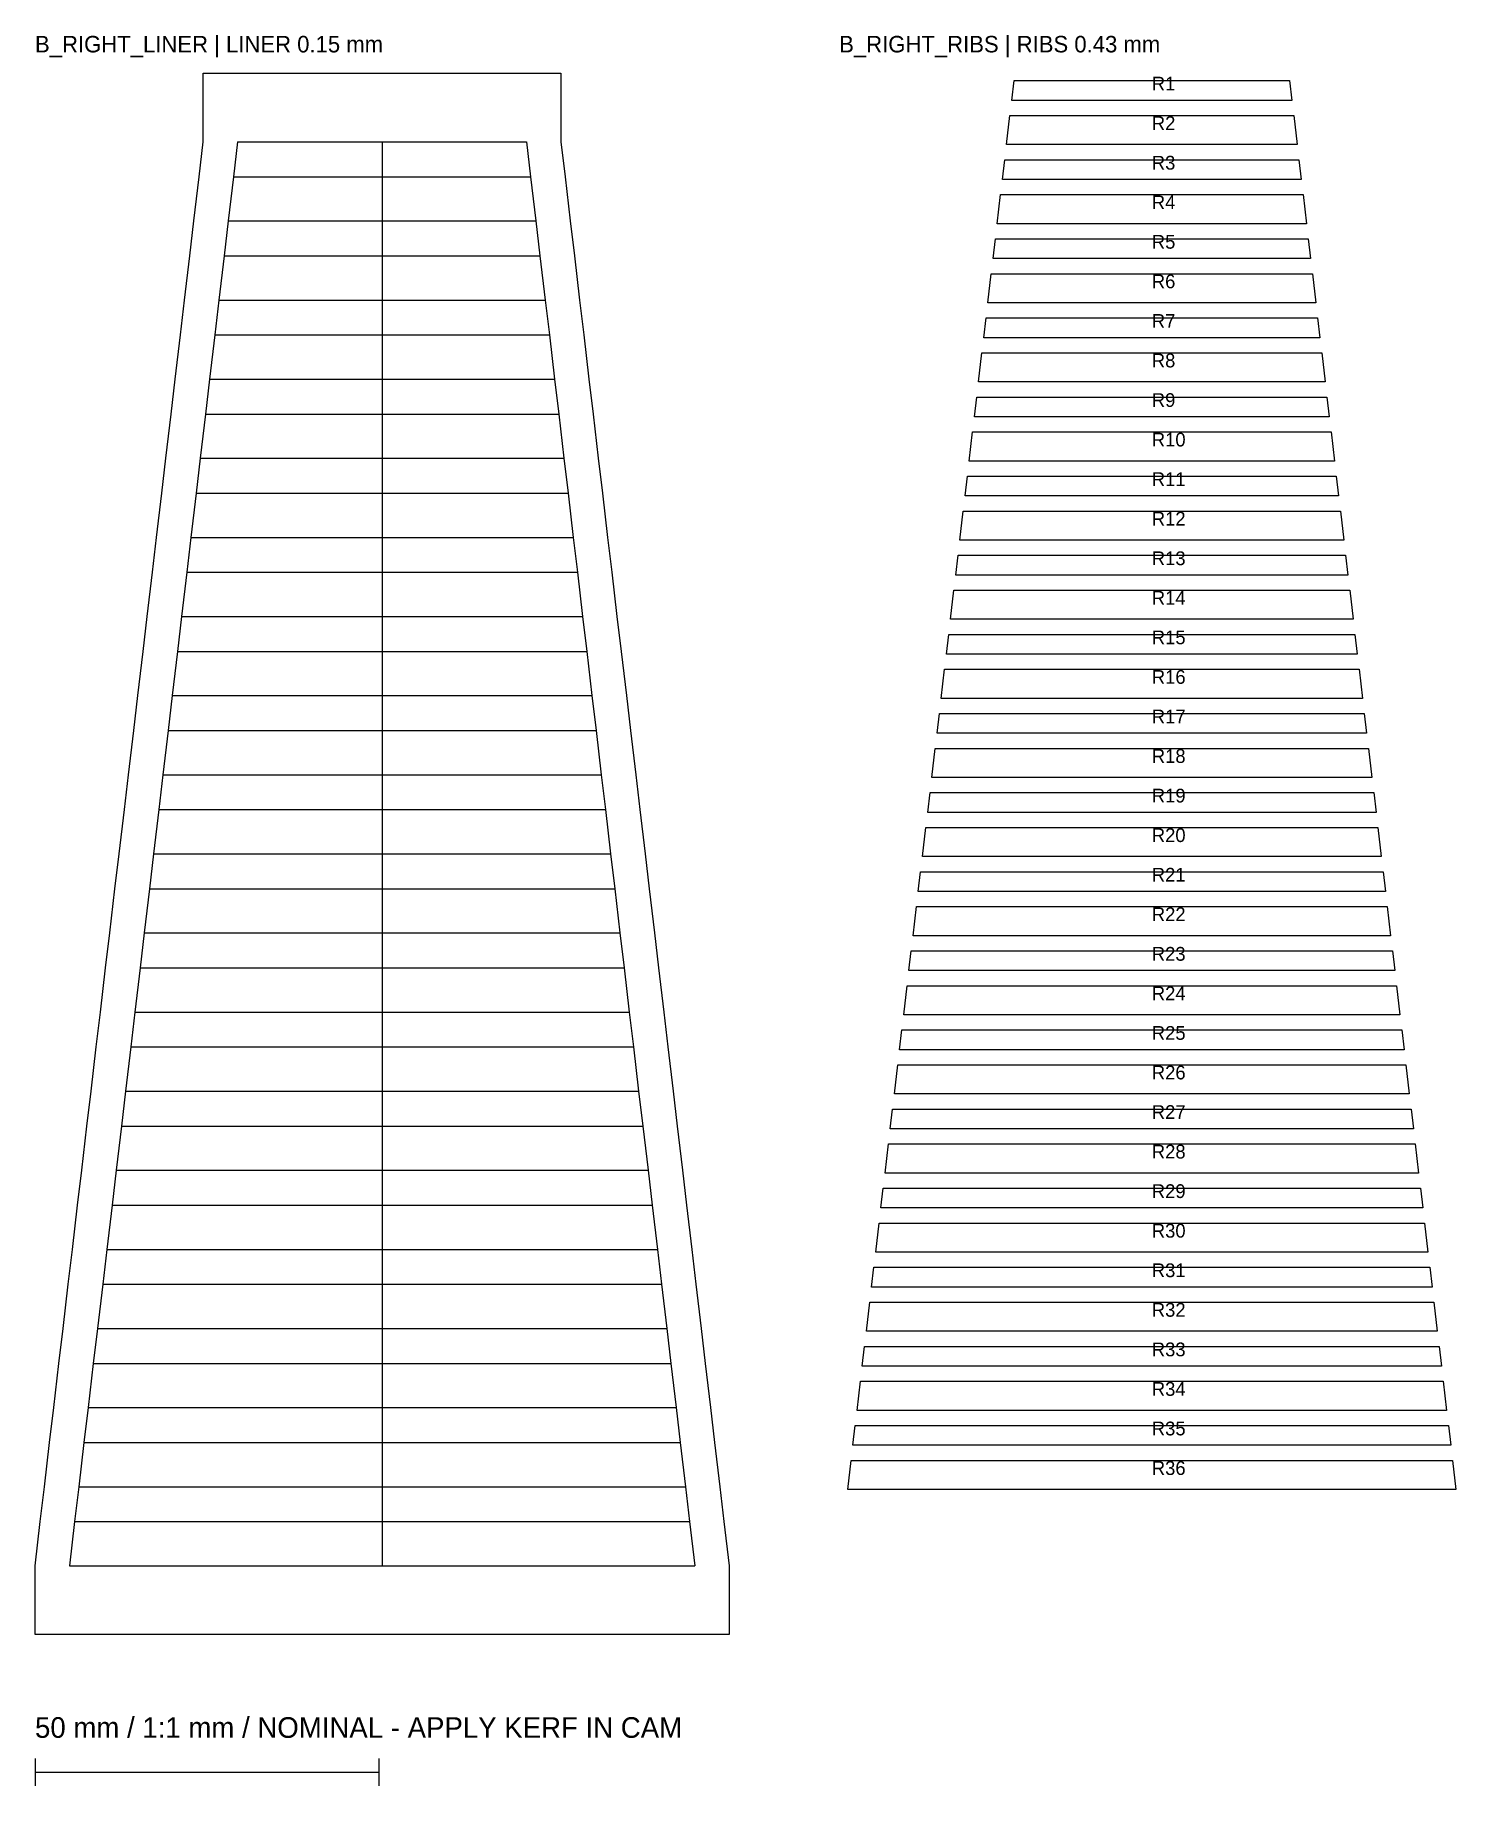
# Model space of a CAD drawing. Extents: x 10 to 574, y -767 to -10.
# Drawn here: x 10 to 216.6, y -767 to -512.5 of the extents above; entities that cross this region are included whole.
import ezdxf

# ---------------------------------------------------------------- set-up
doc = ezdxf.new("R2010")
doc.units = 0
for name, color, linetype in [('CALIBRATION', 7, 'CONTINUOUS'), ('CUT', 1, 'CONTINUOUS'), ('FOLD_M', 3, 'CONTINUOUS'), ('FOLD_V', 5, 'CONTINUOUS'), ('GUIDE', 8, 'CONTINUOUS'), ('LABEL', 7, 'CONTINUOUS')]:
    doc.layers.add(name, color=color, linetype=linetype)

msp = doc.modelspace()

# ---------------------------------------------------------------- texts
at = {"layer": 'LABEL'}
for s, height, p in [('B_RIGHT_LINER | LINER 0.15 mm', 2.4, (10, -515)), ('B_RIGHT_RIBS | RIBS 0.43 mm', 2.4, (126.9, -515)), ('R1', 2, (172.35, -520.53542)), ('R2', 2, (172.35, -526.28542)), ('R3', 2, (172.35, -532.03542)), ('R4', 2, (172.35, -537.78542)), ('R5', 2, (172.35, -543.53542)), ('R6', 2, (172.35, -549.28542)), ('R7', 2, (172.35, -555.03542)), ('R8', 2, (172.35, -560.78542)), ('R9', 2, (172.35, -566.53542)), ('R10', 2, (172.35, -572.28542)), ('R11', 2, (172.35, -578.03542)), ('R12', 2, (172.35, -583.78542)), ('R13', 2, (172.35, -589.53542)), ('R14', 2, (172.35, -595.28542)), ('R15', 2, (172.35, -601.03542)), ('R16', 2, (172.35, -606.78542)), ('R17', 2, (172.35, -612.53542)), ('R18', 2, (172.35, -618.28542)), ('R19', 2, (172.35, -624.03542)), ('R20', 2, (172.35, -629.78542)), ('R21', 2, (172.35, -635.53542)), ('R22', 2, (172.35, -641.28542)), ('R23', 2, (172.35, -647.03542)), ('R24', 2, (172.35, -652.78542)), ('R25', 2, (172.35, -658.53542)), ('R26', 2, (172.35, -664.28542)), ('R27', 2, (172.35, -670.03542)), ('R28', 2, (172.35, -675.78542)), ('R29', 2, (172.35, -681.53542)), ('R30', 2, (172.35, -687.28542)), ('R31', 2, (172.35, -693.03542)), ('R32', 2, (172.35, -698.78542)), ('R33', 2, (172.35, -704.53542)), ('R34', 2, (172.35, -710.28542)), ('R35', 2, (172.35, -716.03542)), ('R36', 2, (172.35, -721.78542)), ('50 mm / 1:1 mm / NOMINAL - APPLY KERF IN CAM', 3, (10, -760))]:
    msp.add_text(s, height=height, dxfattribs=at).set_placement(p)

# ---------------------------------------------------------------- linework, layer by layer
at = {"layer": 'CALIBRATION'}
for p, q in [((10, -763), (10, -767)), ((60, -763), (60, -767)), ((10, -765), (60, -765))]:
    msp.add_line(p, q, dxfattribs=at)
at = {"layer": 'CUT'}
for points in [[(34.45, -518), (86.45, -518), (86.45, -528), (87.04895, -533.07083), (87.80833, -539.5), (88.40728, -544.57083), (89.16667, -551), (89.76561, -556.07083), (90.525, -562.5), (91.12395, -567.57083), (91.88333, -574), (92.48228, -579.07083), (93.24167, -585.5), (93.84061, -590.57083), (94.6, -597), (95.19895, -602.07083), (95.95833, -608.5), (96.55728, -613.57083), (97.31667, -620), (97.91561, -625.07083), (98.675, -631.5), (99.27395, -636.57083), (100.03333, -643), (100.63228, -648.07083), (101.39167, -654.5), (101.99061, -659.57083), (102.75, -666), (103.34895, -671.07083), (104.10833, -677.5), (104.70728, -682.57083), (105.46667, -689), (106.06561, -694.07083), (106.825, -700.5), (107.42395, -705.57083), (108.18333, -712), (108.78228, -717.07083), (109.54167, -723.5), (110.14061, -728.57083), (110.9, -735), (110.9, -745), (10, -745), (10, -735), (10.75939, -728.57083), (11.35833, -723.5), (12.11772, -717.07083), (12.71667, -712), (13.47605, -705.57083), (14.075, -700.5), (14.83439, -694.07083), (15.43333, -689), (16.19272, -682.57083), (16.79167, -677.5), (17.55105, -671.07083), (18.15, -666), (18.90939, -659.57083), (19.50833, -654.5), (20.26772, -648.07083), (20.86667, -643), (21.62605, -636.57083), (22.225, -631.5), (22.98439, -625.07083), (23.58333, -620), (24.34272, -613.57083), (24.94167, -608.5), (25.70105, -602.07083), (26.3, -597), (27.05939, -590.57083), (27.65833, -585.5), (28.41772, -579.07083), (29.01667, -574), (29.77605, -567.57083), (30.375, -562.5), (31.13439, -556.07083), (31.73333, -551), (32.49272, -544.57083), (33.09167, -539.5), (33.85105, -533.07083), (34.45, -528)], [(152.32772, -519.1), (192.37228, -519.1), (192.71137, -521.97083), (151.98863, -521.97083)], [(151.72877, -524.17083), (192.97123, -524.17083), (193.47076, -528.4), (151.22924, -528.4)], [(150.96939, -530.6), (193.73061, -530.6), (194.06971, -533.47083), (150.63029, -533.47083)], [(150.37044, -535.67083), (194.32956, -535.67083), (194.82909, -539.9), (149.87091, -539.9)], [(149.61105, -542.1), (195.08895, -542.1), (195.42804, -544.97083), (149.27196, -544.97083)], [(149.01211, -547.17083), (195.68789, -547.17083), (196.18743, -551.4), (148.51257, -551.4)], [(148.25272, -553.6), (196.44728, -553.6), (196.78637, -556.47083), (147.91363, -556.47083)], [(147.65377, -558.67083), (197.04623, -558.67083), (197.54576, -562.9), (147.15424, -562.9)], [(146.89439, -565.1), (197.80561, -565.1), (198.14471, -567.97083), (146.55529, -567.97083)], [(146.29544, -570.17083), (198.40456, -570.17083), (198.90409, -574.4), (145.79591, -574.4)], [(145.53605, -576.6), (199.16395, -576.6), (199.50304, -579.47083), (145.19696, -579.47083)], [(144.93711, -581.67083), (199.76289, -581.67083), (200.26243, -585.9), (144.43757, -585.9)], [(144.17772, -588.1), (200.52228, -588.1), (200.86137, -590.97083), (143.83863, -590.97083)], [(143.57877, -593.17083), (201.12123, -593.17083), (201.62076, -597.4), (143.07924, -597.4)], [(142.81939, -599.6), (201.88061, -599.6), (202.21971, -602.47083), (142.48029, -602.47083)], [(142.22044, -604.67083), (202.47956, -604.67083), (202.97909, -608.9), (141.72091, -608.9)], [(141.46105, -611.1), (203.23895, -611.1), (203.57804, -613.97083), (141.12196, -613.97083)], [(140.86211, -616.17083), (203.83789, -616.17083), (204.33743, -620.4), (140.36257, -620.4)], [(140.10272, -622.6), (204.59728, -622.6), (204.93637, -625.47083), (139.76363, -625.47083)], [(139.50377, -627.67083), (205.19623, -627.67083), (205.69576, -631.9), (139.00424, -631.9)], [(138.74439, -634.1), (205.95561, -634.1), (206.29471, -636.97083), (138.40529, -636.97083)], [(138.14544, -639.17083), (206.55456, -639.17083), (207.05409, -643.4), (137.64591, -643.4)], [(137.38605, -645.6), (207.31395, -645.6), (207.65304, -648.47083), (137.04696, -648.47083)], [(136.78711, -650.67083), (207.91289, -650.67083), (208.41243, -654.9), (136.28757, -654.9)], [(136.02772, -657.1), (208.67228, -657.1), (209.01137, -659.97083), (135.68863, -659.97083)], [(135.42877, -662.17083), (209.27123, -662.17083), (209.77076, -666.4), (134.92924, -666.4)], [(134.66939, -668.6), (210.03061, -668.6), (210.36971, -671.47083), (134.33029, -671.47083)], [(134.07044, -673.67083), (210.62956, -673.67083), (211.12909, -677.9), (133.57091, -677.9)], [(133.31105, -680.1), (211.38895, -680.1), (211.72804, -682.97083), (132.97196, -682.97083)], [(132.71211, -685.17083), (211.98789, -685.17083), (212.48743, -689.4), (132.21257, -689.4)], [(131.95272, -691.6), (212.74728, -691.6), (213.08637, -694.47083), (131.61363, -694.47083)], [(131.35377, -696.67083), (213.34623, -696.67083), (213.84576, -700.9), (130.85424, -700.9)], [(130.59439, -703.1), (214.10561, -703.1), (214.44471, -705.97083), (130.25529, -705.97083)], [(129.99544, -708.17083), (214.70456, -708.17083), (215.20409, -712.4), (129.49591, -712.4)], [(129.23605, -714.6), (215.46395, -714.6), (215.80304, -717.47083), (128.89696, -717.47083)], [(128.63711, -719.67083), (216.06289, -719.67083), (216.56243, -723.9), (128.13757, -723.9)]]:
    msp.add_lwpolyline(points, close=True, dxfattribs=at)
at = {"layer": 'FOLD_M'}
for p, q in [((39.45, -528), (81.45, -528)), ((38.09167, -539.5), (82.80833, -539.5)), ((36.73333, -551), (84.16667, -551)), ((35.375, -562.5), (85.525, -562.5)), ((34.01667, -574), (86.88333, -574)), ((32.65833, -585.5), (88.24167, -585.5)), ((31.3, -597), (89.6, -597)), ((29.94167, -608.5), (90.95833, -608.5)), ((28.58333, -620), (92.31667, -620)), ((27.225, -631.5), (93.675, -631.5)), ((25.86667, -643), (95.03333, -643)), ((24.50833, -654.5), (96.39167, -654.5)), ((23.15, -666), (97.75, -666)), ((21.79167, -677.5), (99.10833, -677.5)), ((20.43333, -689), (100.46667, -689)), ((19.075, -700.5), (101.825, -700.5)), ((17.71667, -712), (103.18333, -712)), ((16.35833, -723.5), (104.54167, -723.5)), ((15, -735), (105.9, -735))]:
    msp.add_line(p, q, dxfattribs=at)
at = {"layer": 'FOLD_V'}
for p, q in [((38.85105, -533.07083), (82.04895, -533.07083)), ((37.49272, -544.57083), (83.40728, -544.57083)), ((36.13439, -556.07083), (84.76561, -556.07083)), ((34.77605, -567.57083), (86.12395, -567.57083)), ((33.41772, -579.07083), (87.48228, -579.07083)), ((32.05939, -590.57083), (88.84061, -590.57083)), ((30.70105, -602.07083), (90.19895, -602.07083)), ((29.34272, -613.57083), (91.55728, -613.57083)), ((27.98439, -625.07083), (92.91561, -625.07083)), ((26.62605, -636.57083), (94.27395, -636.57083)), ((25.26772, -648.07083), (95.63228, -648.07083)), ((23.90939, -659.57083), (96.99061, -659.57083)), ((22.55105, -671.07083), (98.34895, -671.07083)), ((21.19272, -682.57083), (99.70728, -682.57083)), ((19.83439, -694.07083), (101.06561, -694.07083)), ((18.47605, -705.57083), (102.42395, -705.57083)), ((17.11772, -717.07083), (103.78228, -717.07083)), ((15.75939, -728.57083), (105.14061, -728.57083))]:
    msp.add_line(p, q, dxfattribs=at)
at = {"layer": 'GUIDE'}
for p, q in [((39.45, -528), (38.85105, -533.07083)), ((60.45, -528), (60.45, -735)), ((81.45, -528), (82.04895, -533.07083)), ((38.85105, -533.07083), (38.09167, -539.5)), ((82.04895, -533.07083), (82.80833, -539.5)), ((38.09167, -539.5), (37.49272, -544.57083)), ((82.80833, -539.5), (83.40728, -544.57083)), ((37.49272, -544.57083), (36.73333, -551)), ((83.40728, -544.57083), (84.16667, -551)), ((36.73333, -551), (36.13439, -556.07083)), ((84.16667, -551), (84.76561, -556.07083)), ((36.13439, -556.07083), (35.375, -562.5)), ((84.76561, -556.07083), (85.525, -562.5)), ((35.375, -562.5), (34.77605, -567.57083)), ((85.525, -562.5), (86.12395, -567.57083)), ((34.77605, -567.57083), (34.01667, -574)), ((86.12395, -567.57083), (86.88333, -574)), ((34.01667, -574), (33.41772, -579.07083)), ((86.88333, -574), (87.48228, -579.07083)), ((33.41772, -579.07083), (32.65833, -585.5)), ((87.48228, -579.07083), (88.24167, -585.5)), ((32.65833, -585.5), (32.05939, -590.57083)), ((88.24167, -585.5), (88.84061, -590.57083)), ((32.05939, -590.57083), (31.3, -597)), ((88.84061, -590.57083), (89.6, -597)), ((31.3, -597), (30.70105, -602.07083)), ((89.6, -597), (90.19895, -602.07083)), ((30.70105, -602.07083), (29.94167, -608.5)), ((90.19895, -602.07083), (90.95833, -608.5)), ((29.94167, -608.5), (29.34272, -613.57083)), ((90.95833, -608.5), (91.55728, -613.57083)), ((29.34272, -613.57083), (28.58333, -620)), ((91.55728, -613.57083), (92.31667, -620)), ((28.58333, -620), (27.98439, -625.07083)), ((92.31667, -620), (92.91561, -625.07083)), ((27.98439, -625.07083), (27.225, -631.5)), ((92.91561, -625.07083), (93.675, -631.5)), ((27.225, -631.5), (26.62605, -636.57083)), ((93.675, -631.5), (94.27395, -636.57083)), ((26.62605, -636.57083), (25.86667, -643)), ((94.27395, -636.57083), (95.03333, -643)), ((25.86667, -643), (25.26772, -648.07083)), ((95.03333, -643), (95.63228, -648.07083)), ((25.26772, -648.07083), (24.50833, -654.5)), ((95.63228, -648.07083), (96.39167, -654.5)), ((24.50833, -654.5), (23.90939, -659.57083)), ((96.39167, -654.5), (96.99061, -659.57083)), ((23.90939, -659.57083), (23.15, -666)), ((96.99061, -659.57083), (97.75, -666)), ((23.15, -666), (22.55105, -671.07083)), ((97.75, -666), (98.34895, -671.07083)), ((22.55105, -671.07083), (21.79167, -677.5)), ((98.34895, -671.07083), (99.10833, -677.5)), ((21.79167, -677.5), (21.19272, -682.57083)), ((99.10833, -677.5), (99.70728, -682.57083)), ((21.19272, -682.57083), (20.43333, -689)), ((99.70728, -682.57083), (100.46667, -689)), ((20.43333, -689), (19.83439, -694.07083)), ((100.46667, -689), (101.06561, -694.07083)), ((19.83439, -694.07083), (19.075, -700.5)), ((101.06561, -694.07083), (101.825, -700.5)), ((19.075, -700.5), (18.47605, -705.57083)), ((101.825, -700.5), (102.42395, -705.57083)), ((18.47605, -705.57083), (17.71667, -712)), ((102.42395, -705.57083), (103.18333, -712)), ((17.71667, -712), (17.11772, -717.07083)), ((103.18333, -712), (103.78228, -717.07083)), ((17.11772, -717.07083), (16.35833, -723.5)), ((103.78228, -717.07083), (104.54167, -723.5)), ((16.35833, -723.5), (15.75939, -728.57083)), ((104.54167, -723.5), (105.14061, -728.57083)), ((15.75939, -728.57083), (15, -735)), ((105.14061, -728.57083), (105.9, -735))]:
    msp.add_line(p, q, dxfattribs=at)

msp.set_redraw_order([(e.dxf.handle, doc.entitydb.next_handle()) for e in msp.query("TEXT MTEXT ATTDEF DIMENSION ARC_DIMENSION")])  # texts and dimensions are drawn at this point

doc.saveas('drawing.dxf')
